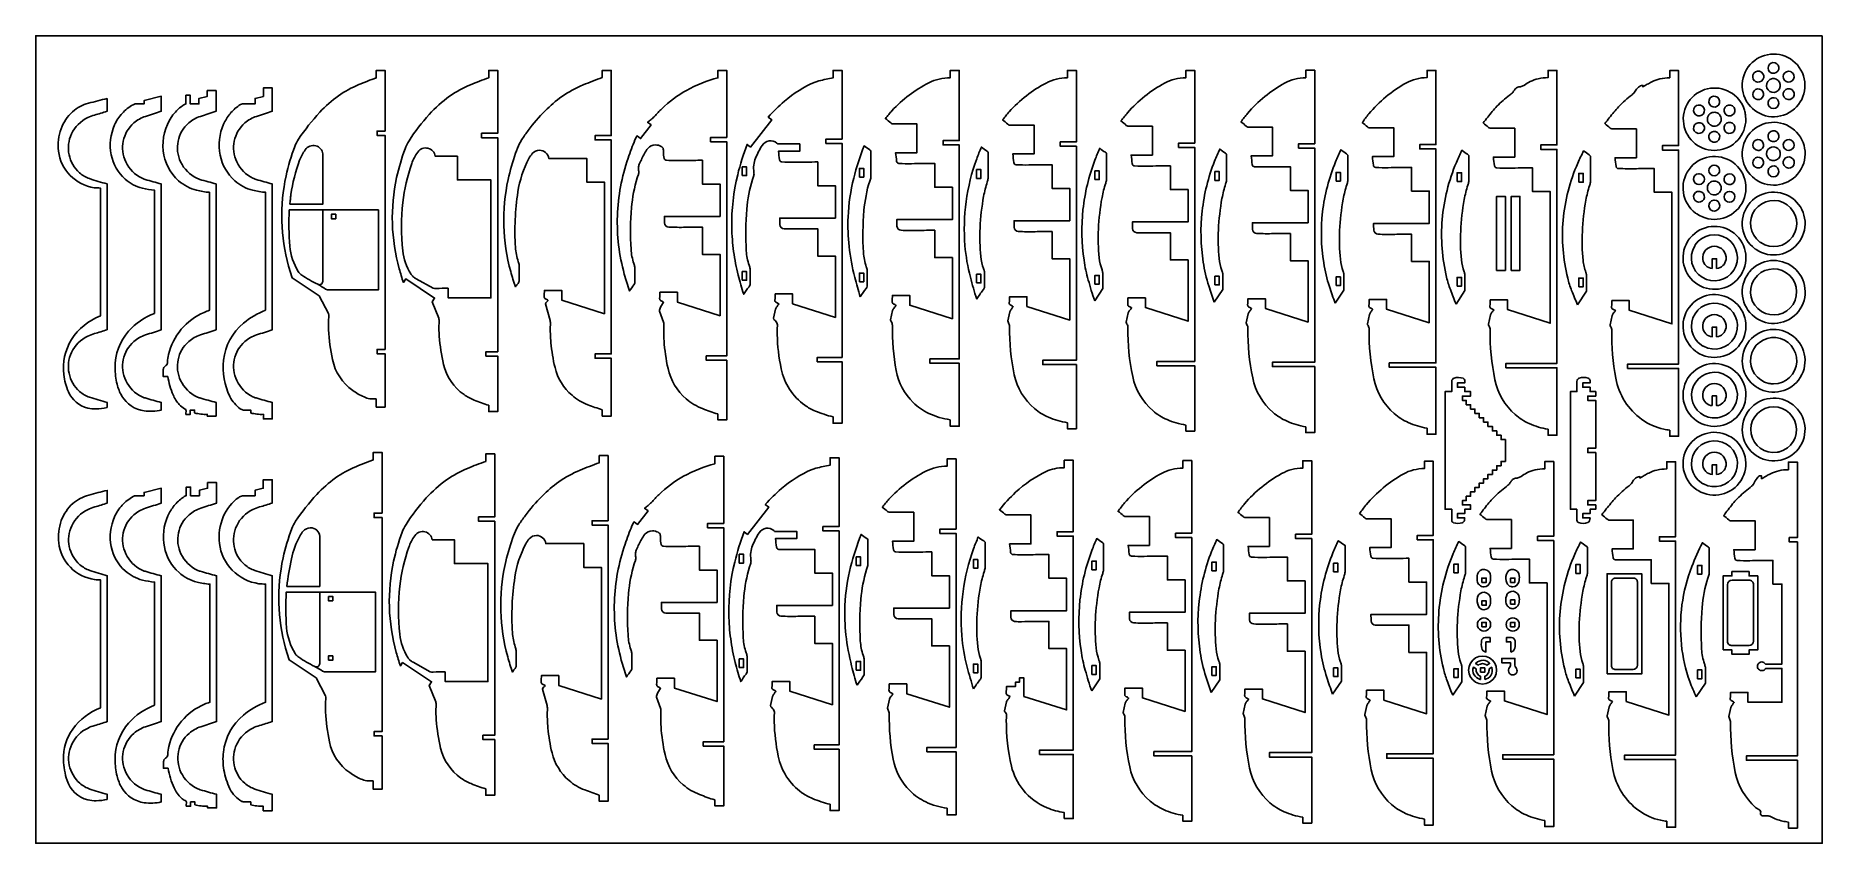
# Model space of a CAD drawing. Extents: x -6.6 to 44.7, y 7.3 to 30.5.
import ezdxf

# ---------------------------------------------------------------- set-up
doc = ezdxf.new("R2010")
doc.units = 0
doc.header["$MEASUREMENT"] = 0
doc.layers.get('0').update_dxf_attribs({"linetype": 'CONTINUOUS'})
doc.layers.add('ETCH', color=5, linetype='CONTINUOUS')
doc.layers.add('LAYER_1', color=18, linetype='CONTINUOUS')

msp = doc.modelspace()

# ---------------------------------------------------------------- linework, layer by layer
msp.add_lwpolyline([(44.655, 30.471), (44.655, 7.293), (-6.565, 7.293), (-6.565, 30.471)], close=True)
at = {"layer": 'ETCH'}
for points in [[(1.534, 23.328, -0.012843), (1.746, 23.201, 0.077208), (1.802, 23.177), (3.26, 23.177), (3.26, 25.469), (1.664, 25.469)], [(1.448, 12.362, -0.012843), (1.66, 12.235, 0.077208), (1.716, 12.211), (3.174, 12.211), (3.174, 14.503), (1.578, 14.503)]]:
    msp.add_lwpolyline(points, format="xyb", dxfattribs=at)
at = {"layer": 'LAYER_1'}
for points in [[(42.793, 29.812, 0.988009), (43.708, 28.264, 0.987952), (42.83, 29.834, 0.00606), (42.812, 29.823, 0.006032)], [(3.196, 20.053), (3.196, 19.812), (3.452, 19.812), (3.452, 21.342), (3.22, 21.342), (3.22, 21.467), (3.452, 21.467), (3.452, 27.609), (3.22, 27.609), (3.22, 27.734), (3.452, 27.734), (3.452, 29.476), (3.196, 29.476), (3.196, 29.26, 0.01158), (2.695, 29.066, 0.056715), (2.113, 28.744, 0.052187), (1.58, 28.274, 0.037532), (0.969, 27.5, 0.058109), (0.862, 27.292, 0.037025), (0.613, 26.45, 0.060336), (0.493, 25.151, 0.060322), (0.686, 23.86), (0.791, 23.52), (1.561, 23.006), (1.827, 22.496, -0.078028), (1.835, 22.403, 0.031), (1.832, 22.029, 0.037901), (1.943, 21.174, 0.189405), (2.523, 20.288, 0.049278), (2.847, 20.102, 0.066747), (3.012, 20.053, 0.057733), (3.104, 20.05, -0.019225)], [(6.423, 19.863), (6.423, 19.681), (6.679, 19.681), (6.679, 21.277), (6.342, 21.277), (6.342, 21.402), (6.679, 21.402), (6.679, 27.544), (6.217, 27.544), (6.217, 27.669), (6.679, 27.669), (6.679, 29.476), (6.423, 29.476), (6.423, 29.264, 0.011138), (5.901, 29.062, 0.057158), (5.302, 28.732, 0.053536), (4.718, 28.213, 0.043612), (4.137, 27.45, 0.051411), (4.026, 27.227, 0.036287), (3.783, 26.397, 0.060336), (3.661, 25.083, 0.060322), (3.856, 23.779, 0.011291), (3.914, 23.584, -0.003763), (3.976, 23.391), (4.042, 23.49), (4.868, 22.939), (4.799, 22.835), (4.992, 22.365, -0.057304), (4.999, 22.261, 0.029813), (5.004, 21.845, 0.040877), (5.129, 21.036, 0.181545), (5.714, 20.171, 0.05984), (6.003, 20.014, 0.017043)], [(9.677, 19.735), (9.677, 19.553), (9.933, 19.553), (9.933, 21.213), (9.47, 21.213), (9.47, 21.338), (9.933, 21.338), (9.933, 27.48), (9.47, 27.48), (9.47, 27.605), (9.933, 27.605), (9.933, 29.476), (9.677, 29.476), (9.677, 29.271, 0.009719), (9.126, 29.057, 0.05729), (8.519, 28.721, 0.042456), (8.039, 28.314, 0.035928), (7.555, 27.751, 0.013503), (7.373, 27.491, 0.032705), (7.308, 27.377, 0.029032), (7.191, 27.098, 0.031155), (6.979, 26.346, 0.060336), (6.855, 25.018, 0.060323), (7.053, 23.699, 0.011291), (7.118, 23.481, -0.003763), (7.187, 23.264, -0.036784), (7.247, 23.341, 0.110753), (7.296, 23.426), (7.296, 23.881, 0.034327), (7.269, 23.983, -0.065222), (7.188, 24.398, -0.053378), (7.258, 25.985, -0.084019), (7.575, 26.947, -0.054475), (7.671, 27.089, -0.22028), (7.875, 27.184, -0.181086), (8.052, 27.118, -0.177894), (8.145, 26.949), (9.235, 26.949), (9.235, 26.268), (9.741, 26.268), (9.741, 22.49), (8.517, 22.881), (8.517, 23.161), (8.018, 23.161, -0.024568), (8.009, 22.987, 0.148453), (8.018, 22.945, 0.167335), (8.05, 22.915, -0.043011), (8.122, 22.875, -0.053806), (8.082, 22.827, 0.162675), (8.053, 22.771), (8.184, 22.301, -0.03761), (8.19, 22.172, 0.029502), (8.205, 21.659, 0.037089), (8.323, 20.947, 0.157363), (8.811, 20.15, 0.085148), (9.262, 19.881, 0.015306)], [(12.991, 19.614), (12.991, 19.442), (13.247, 19.442), (13.247, 21.158), (12.66, 21.158), (12.66, 21.283), (13.247, 21.283), (13.247, 27.425), (12.785, 27.425), (12.785, 27.55), (13.247, 27.55), (13.247, 29.476), (12.991, 29.476), (12.991, 29.261, 0.061921), (12.091, 28.901, 0.067998), (11.383, 28.374, 0.021444), (11.278, 28.262, -0.02519), (11.173, 28.151, -0.020295), (11.077, 28.067, 0.006764), (10.979, 27.986), (11.078, 27.909), (10.775, 27.519), (10.676, 27.596, 0.056291), (10.616, 27.484, 0.012633), (10.417, 26.953, 0.075447), (10.111, 25.299, 0.075461), (10.31, 23.629, 0.011291), (10.383, 23.386, -0.003763), (10.459, 23.145, -0.014708), (10.585, 23.323, 0.088472), (10.61, 23.371), (10.61, 23.826, 0.040504), (10.584, 23.929, -0.066048), (10.502, 24.343, -0.037693), (10.516, 25.539, -0.052115), (10.681, 26.389, -0.029026), (10.702, 26.445, 0.063373), (10.719, 26.503, 0.083563), (10.718, 26.605, -0.089498), (10.719, 26.708, -0.058075), (10.748, 26.802, -0.017801), (10.887, 27.091, -0.055681), (10.987, 27.237, -0.219798), (11.2, 27.335, -0.117737), (11.367, 27.295, -0.172185), (11.419, 27.24, -0.124003), (11.437, 27.138, 0.08265), (11.454, 26.946, 0.164391), (11.478, 26.909, 0.161089), (11.521, 26.894, 0.009921), (12.035, 26.89, -0.003307), (12.549, 26.894), (12.549, 26.213), (13.055, 26.213), (13.055, 25.284), (11.459, 25.284, 0.009842), (11.463, 25.097, 0.393252), (11.584, 24.976, 0.012272), (12.067, 24.972, -0.004091), (12.549, 24.976), (12.549, 24.195), (13.055, 24.195), (13.055, 22.435), (11.831, 22.825), (11.831, 23.106), (11.332, 23.106, -0.024568), (11.323, 22.932, 0.148453), (11.332, 22.89, 0.167335), (11.364, 22.86, -0.043011), (11.436, 22.82, 0.035977), (11.325, 22.625, 0.130623), (11.314, 22.564), (11.435, 22.247, -0.05357), (11.442, 22.141, 0.029114), (11.448, 21.717, 0.035901), (11.563, 20.921, 0.163176), (12.085, 20.048, 0.085575), (12.554, 19.768, 0.014882)], [(16.296, 19.53), (16.296, 19.348), (16.552, 19.348), (16.552, 21.111), (15.839, 21.111), (15.839, 21.236), (16.552, 21.236), (16.552, 27.378), (16.089, 27.378), (16.089, 27.503), (16.552, 27.503), (16.552, 29.476), (16.296, 29.476), (16.296, 29.261, 0.012013), (15.89, 29.176, 0.043438), (15.781, 29.14, 0.077071), (14.899, 28.588, 0.031251), (14.437, 28.136), (14.536, 28.059), (13.927, 27.274), (13.828, 27.351, 0.028113), (13.56, 26.479, 0.065025), (13.391, 24.975, 0.028538), (13.444, 24.274, 0.029197), (13.574, 23.599, 0.011608), (13.651, 23.324, -0.003869), (13.732, 23.05, -0.014708), (13.885, 23.265, 0.088472), (13.915, 23.324), (13.915, 23.778, 0.040504), (13.889, 23.881, -0.066048), (13.807, 24.295, -0.037693), (13.821, 25.491, -0.052115), (13.986, 26.341, -0.028884), (14.007, 26.397, 0.062945), (14.024, 26.454, 0.076202), (14.024, 26.555, -0.133631), (14.073, 26.957, -0.043844), (14.261, 27.323, -0.460888), (14.685, 27.385, -0.102034), (14.694, 27.373, 0.177148), (14.704, 27.363), (15.34, 27.363), (15.34, 27.154), (14.729, 27.154, 0.002487), (14.758, 26.91, 0.360375), (14.826, 26.846, 0.020957), (15.186, 26.839, -0.005432), (15.854, 26.846), (15.854, 26.165), (16.36, 26.165), (16.36, 25.237), (14.764, 25.237, 0.008503), (14.768, 25.049, 0.393252), (14.889, 24.929, 0.012272), (15.371, 24.925, -0.004091), (15.854, 24.929), (15.854, 24.148), (16.36, 24.148), (16.36, 22.387), (15.136, 22.778), (15.136, 23.058), (14.637, 23.058, -0.024568), (14.628, 22.885, 0.148453), (14.637, 22.842, 0.167335), (14.669, 22.812, -0.043011), (14.741, 22.773, -0.023258), (14.688, 22.701, 0.069876), (14.643, 22.626), (14.585, 22.362, 0.187059), (14.621, 22.305, -0.16278), (14.692, 22.201, -0.090499), (14.698, 22.141, 0.028996), (14.692, 21.899, 0.041055), (14.806, 20.911, 0.191262), (15.486, 19.863, 0.0569), (15.787, 19.698, 0.036435)], [(19.654, 19.448), (19.654, 19.26), (19.91, 19.26), (19.91, 21.068), (19.073, 21.068), (19.073, 21.193), (19.91, 21.193), (19.91, 27.335), (19.448, 27.335), (19.448, 27.46), (19.91, 27.46), (19.91, 29.476), (19.654, 29.476), (19.654, 29.265, 0.117904), (19.04, 29.118, 0.090171), (17.984, 28.317, 0.014621), (17.889, 28.206, -0.004873), (17.795, 28.093, -0.016502), (17.948, 27.966, 0.09933), (17.991, 27.941), (18.698, 27.941), (18.698, 27.112), (18.087, 27.112, 0.001901), (18.117, 26.867, 0.360443), (18.184, 26.804, 0.020886), (18.544, 26.797, -0.005414), (19.212, 26.804), (19.212, 26.123), (19.718, 26.123), (19.718, 25.195), (18.122, 25.195, 0.008503), (18.127, 25.006, 0.393252), (18.247, 24.886, 0.012272), (18.73, 24.882, -0.004091), (19.212, 24.886), (19.212, 24.105), (19.718, 24.105), (19.718, 22.345), (18.494, 22.736), (18.494, 23.016), (17.995, 23.016, -0.024568), (17.987, 22.843, 0.148453), (17.995, 22.8, 0.167335), (18.027, 22.77, -0.043011), (18.099, 22.73, -0.023258), (18.047, 22.659, 0.069876), (18.001, 22.583), (17.943, 22.32, 0.112129), (17.964, 22.265, -0.149624), (17.995, 22.159, 0.049333), (18.105, 20.858, 0.153631), (18.591, 19.944, 0.08541), (19.041, 19.631, 0.072962)], [(23.014, 19.363), (23.014, 19.19), (23.27, 19.19), (23.27, 21.032), (22.307, 21.032), (22.307, 21.157), (23.27, 21.157), (23.27, 27.299), (22.807, 27.299), (22.807, 27.424), (23.27, 27.424), (23.27, 29.476), (23.014, 29.476), (23.014, 29.262, 0.120914), (22.402, 29.112, 0.090688), (21.344, 28.287, 0.01458), (21.248, 28.173, -0.00486), (21.155, 28.057, -0.016502), (21.307, 27.93, 0.09933), (21.35, 27.905), (22.058, 27.905), (22.058, 27.076), (21.446, 27.076, 0.001901), (21.476, 26.831, 0.360444), (21.544, 26.768, 0.020886), (21.903, 26.76, -0.005414), (22.572, 26.768), (22.572, 26.086), (23.078, 26.086), (23.078, 25.158), (21.482, 25.158, 0.008503), (21.486, 24.97, 0.393252), (21.607, 24.85, 0.012272), (22.089, 24.846, -0.004091), (22.572, 24.85), (22.572, 24.069), (23.078, 24.069), (23.078, 22.309), (21.854, 22.699), (21.854, 22.98), (21.355, 22.98, -0.024568), (21.346, 22.806, 0.148453), (21.355, 22.763, 0.167335), (21.387, 22.733, -0.043011), (21.459, 22.694, -0.023258), (21.406, 22.623, 0.069876), (21.361, 22.547), (21.303, 22.284, 0.112299), (21.324, 22.229, -0.149806), (21.354, 22.123, 0.056062), (21.491, 20.74, 0.166377), (22.073, 19.768, 0.07368), (22.474, 19.52, 0.061659)], [(26.409, 19.296), (26.409, 19.123), (26.664, 19.123), (26.664, 20.999), (25.577, 20.999), (25.577, 21.124), (26.664, 21.124), (26.664, 27.266), (26.202, 27.266), (26.202, 27.391), (26.664, 27.391), (26.664, 29.476), (26.409, 29.476), (26.409, 29.262, 0.123894), (25.8, 29.109, 0.091131), (24.739, 28.26, 0.014529), (24.643, 28.143, -0.004843), (24.549, 28.024, -0.016502), (24.702, 27.897, 0.09933), (24.745, 27.872), (25.452, 27.872), (25.452, 27.043), (24.841, 27.043, 0.001901), (24.871, 26.798, 0.360444), (24.938, 26.734, 0.020886), (25.298, 26.727, -0.005414), (25.966, 26.734), (25.966, 26.053), (26.473, 26.053), (26.473, 25.125), (24.877, 25.125, 0.008503), (24.881, 24.937, 0.393252), (25.002, 24.817, 0.012272), (25.484, 24.813, -0.004091), (25.966, 24.817), (25.966, 24.036), (26.473, 24.036), (26.473, 22.275), (25.249, 22.666), (25.249, 22.946), (24.75, 22.946, -0.024568), (24.741, 22.773, 0.148453), (24.75, 22.73, 0.167335), (24.782, 22.7, -0.043011), (24.854, 22.661, -0.023258), (24.801, 22.59, 0.069876), (24.755, 22.514), (24.698, 22.25, 0.111597), (24.718, 22.195, -0.149055), (24.749, 22.089, 0.055297), (24.885, 20.688, 0.165637), (25.468, 19.706, 0.074052), (25.87, 19.455, 0.062267)], [(29.848, 19.246), (29.848, 19.079), (30.104, 19.079), (30.104, 20.976), (28.892, 20.976), (28.892, 21.101), (30.104, 21.101), (30.104, 27.243), (29.642, 27.243), (29.642, 27.368), (30.104, 27.368), (30.104, 29.477), (29.848, 29.477), (29.848, 29.264, 0.126119), (29.241, 29.109, 0.091419), (28.178, 28.242, 0.014484), (28.082, 28.122, -0.004828), (27.989, 28, -0.016502), (28.142, 27.874, 0.09933), (28.185, 27.849), (28.892, 27.849), (28.892, 27.019), (28.281, 27.019, 0.001901), (28.311, 26.774, 0.360444), (28.378, 26.711, 0.020886), (28.738, 26.704, -0.005414), (29.406, 26.711), (29.406, 26.03), (29.912, 26.03), (29.912, 25.102), (28.316, 25.102, 0.008503), (28.321, 24.913, 0.393252), (28.441, 24.793, 0.012272), (28.924, 24.79, -0.004091), (29.406, 24.793), (29.406, 24.012), (29.912, 24.012), (29.912, 22.252), (28.688, 22.643), (28.688, 22.923), (28.189, 22.923, -0.024568), (28.181, 22.75, 0.148453), (28.189, 22.707, 0.167335), (28.221, 22.677, -0.043011), (28.293, 22.637, -0.023258), (28.241, 22.566, 0.069876), (28.195, 22.49), (28.137, 22.227, 0.111047), (28.158, 22.171, -0.148469), (28.189, 22.065, 0.054707), (28.325, 20.65, 0.165051), (28.908, 19.66, 0.074339), (29.31, 19.407, 0.062744)], [(33.324, 19.207), (33.324, 19.034), (33.579, 19.034), (33.579, 20.955), (32.242, 20.955), (32.242, 21.08), (33.579, 21.08), (33.579, 27.222), (33.117, 27.222), (33.117, 27.347), (33.579, 27.347), (33.579, 29.476), (33.324, 29.476), (33.324, 29.267, 0.128191), (32.719, 29.109, 0.091656), (31.654, 28.225, 0.014439), (31.558, 28.103, -0.004813), (31.464, 27.98, -0.016502), (31.617, 27.853, 0.09933), (31.66, 27.828), (32.367, 27.828), (32.367, 26.999), (31.756, 26.999, 0.001901), (31.786, 26.753, 0.360444), (31.853, 26.69, 0.020886), (32.213, 26.683, -0.005414), (32.881, 26.69), (32.881, 26.009), (33.388, 26.009), (33.388, 25.081), (31.792, 25.081, 0.008503), (31.796, 24.893, 0.393252), (31.917, 24.773, 0.012272), (32.399, 24.769, -0.004091), (32.881, 24.773), (32.881, 23.992), (33.388, 23.992), (33.388, 22.231), (32.164, 22.622), (32.164, 22.902), (31.665, 22.902, -0.024568), (31.656, 22.729, 0.148453), (31.665, 22.686, 0.167335), (31.697, 22.656, -0.043011), (31.769, 22.617, -0.023258), (31.716, 22.546, 0.069876), (31.67, 22.47), (31.613, 22.206, 0.110668), (31.633, 22.151, -0.148065), (31.664, 22.044, 0.054306), (31.8, 20.619, 0.164645), (32.383, 19.624, 0.074533), (32.785, 19.369, 0.063073)], [(36.793, 19.175), (36.793, 19.002), (37.049, 19.002), (37.049, 20.942), (35.586, 20.942), (35.586, 21.067), (37.049, 21.067), (37.049, 27.209), (36.586, 27.209), (36.586, 27.334), (37.049, 27.334), (37.049, 29.476), (36.793, 29.476), (36.793, 29.268, 0.055186), (36.513, 29.237, 0.062108), (36.277, 29.153, 0.040613), (36.116, 29.054, -0.093941), (36.023, 29.01, -0.04904), (35.974, 29.002, 0.136038), (35.887, 28.972, 0.102185), (35.829, 28.911, -0.031844), (35.78, 28.843, -0.063453), (35.692, 28.761, 0.043886), (35.328, 28.445, 0.019557), (35.193, 28.293, 0.009538), (34.934, 27.967, -0.016502), (35.086, 27.84, 0.09933), (35.129, 27.815), (35.837, 27.815), (35.837, 26.985), (35.225, 26.985, 0.001901), (35.255, 26.74, 0.360444), (35.323, 26.677, 0.020886), (35.682, 26.67, -0.005414), (36.351, 26.677), (36.351, 25.996), (36.857, 25.996), (36.857, 22.218), (35.633, 22.609), (35.633, 22.889), (35.134, 22.889, -0.024568), (35.125, 22.716, 0.148453), (35.134, 22.673, 0.167335), (35.166, 22.643, -0.043011), (35.238, 22.604, -0.023258), (35.185, 22.532, 0.069876), (35.14, 22.457), (35.082, 22.193, 0.110282), (35.103, 22.137, -0.147653), (35.133, 22.031, 0.053899), (35.269, 20.595, 0.164226), (35.852, 19.595, 0.07473), (36.255, 19.338, 0.063409)], [(40.281, 19.15), (40.281, 18.977), (40.537, 18.977), (40.537, 20.923), (39.074, 20.923), (39.074, 21.048), (40.537, 21.048), (40.537, 27.19), (40.074, 27.19), (40.074, 27.315), (40.537, 27.315), (40.537, 29.469), (40.281, 29.469), (40.281, 29.262, 0.055709), (40.001, 29.231, 0.062568), (39.766, 29.146, 0.016607), (39.638, 29.075, -0.005535), (39.512, 29.001), (39.512, 29.043, 0.187803), (39.383, 28.993, 0.077073), (39.289, 28.875, -0.099826), (39.203, 28.777, 0.038946), (38.816, 28.431, 0.019538), (38.681, 28.278, 0.009517), (38.422, 27.948, -0.016502), (38.575, 27.821, 0.09933), (38.618, 27.796), (39.325, 27.796), (39.325, 26.967), (38.713, 26.967, 0.001354), (38.743, 26.721, 0.370222), (38.811, 26.658, 0.011951), (39.325, 26.654, -0.003984), (39.839, 26.658), (39.839, 25.977), (40.345, 25.977), (40.345, 22.199), (39.121, 22.59), (39.121, 22.87), (38.622, 22.87, -0.024568), (38.613, 22.697, 0.148453), (38.622, 22.654, 0.167335), (38.654, 22.624, -0.043011), (38.726, 22.585, -0.023258), (38.673, 22.514, 0.069876), (38.628, 22.438), (38.57, 22.175, 0.110147), (38.591, 22.118, -0.14751), (38.621, 22.012, 0.048821), (38.737, 20.638, 0.095133), (38.996, 19.975, 0.097671), (39.483, 19.458, 0.101051), (40.111, 19.179, 0.019106), (40.196, 19.163, -0.006368)], [(42.74, 29.159, 0.950953), (42.912, 29.424, 0.951079), (42.715, 29.178, 0.025074), (42.727, 29.168, 0.02514)], [(43.091, 29.153, 0.770665), (43.335, 28.861, 0.751593), (43.275, 29.239, 0.141818), (43.176, 29.224, 0.129519)], [(43.224, 29.393, 0.951083), (43.301, 29.693, 0.952097), (43.194, 29.403, 0.024539), (43.209, 29.397, 0.025072)], [(43.746, 29.441, 0.95326), (43.623, 29.154, 0.952598), (43.773, 29.428, 0.024277), (43.76, 29.435, 0.023929)], [(-3.156, 22.502), (-3.156, 26.037, -0.045578), (-3.508, 26.093, -0.119082), (-4, 26.354, -0.164652), (-4.401, 27.055, -0.154282), (-4.304, 27.909, -0.080612), (-4.086, 28.242, -0.080612), (-3.774, 28.489, -0.124982), (-3.69, 28.513), (-3.457, 28.513), (-3.457, 28.61), (-2.965, 28.731), (-2.965, 28.302, -0.0023), (-3.415, 28.156, 0.102473), (-3.752, 27.966, 0.336459), (-3.983, 26.847, 0.170276), (-3.518, 26.38, 0.041463), (-3.429, 26.346, 0.008219), (-2.965, 26.218), (-2.965, 22.03, -0.0023), (-3.415, 21.884, 0.102473), (-3.752, 21.694, 0.336459), (-3.983, 20.574, 0.170276), (-3.518, 20.108, 0.041463), (-3.429, 20.073, 0.008219), (-2.965, 19.946), (-2.965, 19.726, -0.088823), (-3.457, 19.705, -0.230967), (-4.096, 20.13, -0.07343), (-4.232, 20.468, -0.05589), (-4.291, 20.942, -0.186646), (-3.902, 21.989, -0.121989)], [(-2.78, 20.692), (-2.914, 20.692, -0.012709), (-2.909, 20.887, -0.186771), (-2.873, 20.967, -0.031934), (-2.83, 21.005, 0.130659), (-2.795, 21.05, 0.101306), (-2.785, 21.103, -0.060865), (-2.76, 21.319, -0.116481), (-2.392, 22.045, -0.116481), (-1.738, 22.531, -0.017395), (-1.661, 22.561, 0.005798), (-1.584, 22.589), (-1.584, 25.976, -0.045607), (-1.952, 26.035, -0.119052), (-2.467, 26.309, -0.187593), (-2.908, 27.165, -0.176665), (-2.661, 28.154, -0.046818), (-2.525, 28.318, -0.04327), (-2.349, 28.467, -0.034612), (-2.283, 28.507, -0.119897), (-2.261, 28.513), (-2.261, 28.763), (-2.136, 28.763), (-2.136, 28.513), (-1.884, 28.513), (-1.884, 28.672), (-1.648, 28.73), (-1.648, 28.893), (-1.392, 28.893), (-1.392, 28.302, -0.0023), (-1.843, 28.156, 0.102473), (-2.179, 27.966, 0.336459), (-2.41, 26.847, 0.170276), (-1.946, 26.38, 0.041463), (-1.857, 26.346, 0.008219), (-1.392, 26.218), (-1.392, 22.03, -0.0023), (-1.843, 21.884, 0.102473), (-2.179, 21.694, 0.336459), (-2.41, 20.574, 0.170276), (-1.946, 20.108, 0.041463), (-1.857, 20.073, 0.008219), (-1.392, 19.946), (-1.392, 19.553), (-1.648, 19.553), (-1.648, 19.605, -0.040458), (-1.831, 19.61, -0.040959), (-2.009, 19.644), (-2.009, 19.728), (-2.136, 19.728), (-2.136, 19.603), (-2.261, 19.603, -0.042249), (-2.254, 19.685, 0.164319), (-2.261, 19.728, 0.142751), (-2.295, 19.764, -0.073336), (-2.448, 19.884, -0.092121), (-2.626, 20.159, -0.054046)], [(0.026, 22.589), (0.026, 25.976, -0.045607), (-0.342, 26.035, -0.119052), (-0.858, 26.309, -0.164437), (-1.278, 27.042, -0.154496), (-1.178, 27.933, -0.067132), (-0.995, 28.23, -0.067132), (-0.74, 28.467, -0.094604), (-0.64, 28.513), (-0.275, 28.513), (-0.275, 28.672), (-0.038, 28.73), (-0.038, 28.974), (0.217, 28.974), (0.217, 28.302, -0.0023), (-0.233, 28.156, 0.102473), (-0.57, 27.966, 0.336459), (-0.801, 26.847, 0.170276), (-0.336, 26.38, 0.041463), (-0.247, 26.346, 0.008219), (0.217, 26.218), (0.217, 22.03, -0.0023), (-0.233, 21.884, 0.102473), (-0.57, 21.694, 0.336459), (-0.801, 20.574, 0.170276), (-0.336, 20.108, 0.041463), (-0.247, 20.073, 0.008219), (0.217, 19.946), (0.217, 19.473), (-0.038, 19.473), (-0.038, 19.605, -0.040458), (-0.222, 19.61, -0.040959), (-0.4, 19.644), (-0.4, 19.728), (-0.611, 19.728, -0.150836), (-0.702, 19.763, -0.117974), (-0.997, 20.113, -0.146319), (-1.182, 21.157, -0.192468), (-0.606, 22.221, -0.083871)], [(42.392, 28.423, 0.927864), (40.699, 27.852, 0.927971), (42.458, 28.165, 0.03736), (42.434, 28.297, 0.037418)], [(41.471, 28.448, 0.976251), (41.652, 28.703, 0.976386), (41.459, 28.457, 0.011948), (41.465, 28.452, 0.012017)], [(42.737, 28.657, 0.952593), (42.911, 28.913, 0.95157), (42.713, 28.675, 0.024816), (42.724, 28.666, 0.024279)], [(43.194, 28.394, 0.952097), (43.329, 28.674, 0.952996), (43.168, 28.409, 0.024067), (43.181, 28.401, 0.024539)], [(43.614, 28.655, 0.975077), (43.779, 28.925, 0.97506), (43.6, 28.664, 0.012628), (43.607, 28.659, 0.012619)], [(-4.519, 19.799), (-4.519, 19.946, -0.019771), (-5.021, 20.096, -0.097096), (-5.306, 20.261, -0.336459), (-5.537, 21.381, -0.170276), (-5.073, 21.847, -0.044461), (-4.882, 21.92, 0.01152), (-4.519, 22.03), (-4.519, 26.218, -0.019771), (-5.021, 26.368, -0.097096), (-5.306, 26.534, -0.336459), (-5.537, 27.653, -0.170276), (-5.073, 28.12, -0.044461), (-4.882, 28.192, 0.01152), (-4.519, 28.302), (-4.519, 28.668, 0.004903), (-5.052, 28.532, 0.116274), (-5.506, 28.29, 0.126509), (-5.838, 27.8, 0.115888), (-5.911, 27.159, 0.165557), (-5.578, 26.46, 0.165558), (-4.886, 26.109, 0.027352), (-4.799, 26.102, -0.009115), (-4.711, 26.097), (-4.711, 22.427, 0.164612), (-5.538, 21.749, 0.171175), (-5.762, 20.744, 0.07237), (-5.629, 20.251, 0.234888), (-5.074, 19.784, 0.06659), (-4.84, 19.759, 0.048535)], [(41.03, 28.199, 0.975058), (41.219, 28.447, 0.975249), (41.018, 28.208, 0.012531), (41.024, 28.203, 0.012628)], [(41.447, 27.909, 0.976252), (41.678, 28.233, 0.976388), (41.432, 27.92, 0.011947), (41.44, 27.915, 0.012016)], [(41.913, 28.192, 0.976042), (42.082, 28.453, 0.975782), (41.9, 28.201, 0.012257), (41.907, 28.196, 0.012124)], [(41.04, 27.688, 0.976043), (41.209, 27.949, 0.975784), (41.027, 27.696, 0.012256), (41.033, 27.692, 0.012124)], [(41.471, 27.439, 0.976253), (41.652, 27.695, 0.976387), (41.459, 27.448, 0.011947), (41.465, 27.444, 0.012016)], [(41.917, 27.686, 0.975077), (42.082, 27.956, 0.97506), (41.903, 27.694, 0.012628), (41.91, 27.69, 0.012619)], [(42.756, 26.336, 0.988058), (43.784, 27.819, 0.988098), (42.721, 26.361, 0.005987), (42.738, 26.348, 0.006007)], [(43.168, 27.457, 0.976251), (43.349, 27.712, 0.976386), (43.156, 27.466, 0.011948), (43.162, 27.461, 0.012017)], [(0.719, 25.631), (1.664, 25.631), (1.664, 27.078, 0.327649), (1.464, 27.311, 0.30501), (1.16, 27.195, 0.064273), (1.002, 26.898, 0.055133), (0.752, 25.915, 0.007933), (0.735, 25.773, -0.002644)], [(5.263, 23.224), (5.263, 22.944), (6.487, 22.944), (6.487, 26.331), (5.524, 26.331), (5.524, 27.012), (4.891, 27.012, 0.307009), (4.68, 27.241, 0.30501), (4.387, 27.13, 0.068756), (4.216, 26.799, 0.057139), (3.958, 25.684, 0.056363), (3.957, 24.3, 0.112085), (4.189, 23.637, 0.06631), (4.251, 23.562, 0.057154), (4.342, 23.495), (4.827, 23.224, 0.076491), (4.914, 23.215, -0.012724)], [(17.07, 22.977, -0.014665), (17.24, 23.216, 0.088209), (17.273, 23.282), (17.273, 23.736, 0.040603), (17.247, 23.839, -0.066272), (17.165, 24.253, -0.037569), (17.18, 25.451, -0.052115), (17.344, 26.299, -0.028888), (17.365, 26.355, 0.062959), (17.382, 26.412), (17.382, 27.157, 0.137471), (17.348, 27.194, -0.022773), (17.186, 27.309, 0.030864), (16.888, 26.382, 0.052022), (16.725, 25.268, 0.037686), (16.754, 24.423, 0.035172), (16.916, 23.533, 0.007553), (16.992, 23.254, -0.002518)], [(20.412, 22.914, -0.013239), (20.231, 23.539, -0.043697), (20.076, 24.449, -0.053791), (20.11, 25.709, -0.053644), (20.412, 26.936, -0.011454), (20.477, 27.105, 0.003818), (20.546, 27.272, 0.022773), (20.708, 27.158, -0.137471), (20.741, 27.121), (20.741, 26.376, -0.040609), (20.716, 26.272, 0.035851), (20.611, 25.86, 0.033236), (20.509, 24.956, 0.03671), (20.531, 24.132, 0.061524), (20.61, 23.786, -0.045424), (20.632, 23.7), (20.632, 23.245, -0.088476), (20.596, 23.174, 0.014709)], [(23.795, 22.864, -0.013442), (23.611, 23.458, -0.031361), (23.49, 24.026, -0.063908), (23.46, 25.478, -0.063498), (23.8, 26.899, -0.011797), (23.869, 27.07, 0.003932), (23.94, 27.239, 0.022773), (24.103, 27.124, -0.137471), (24.136, 27.087), (24.136, 26.342, -0.040609), (24.111, 26.239, 0.035851), (24.005, 25.826, 0.033236), (23.903, 24.922, 0.03671), (23.926, 24.098, 0.061524), (24.005, 23.752, -0.045424), (24.027, 23.667), (24.027, 23.212)], [(27.223, 22.824, -0.011516), (27.066, 23.289, -0.0375), (26.907, 23.971, -0.06631), (26.877, 25.436, -0.065612), (27.232, 26.873, -0.012128), (27.305, 27.045, 0.004042), (27.38, 27.216, 0.022773), (27.542, 27.101, -0.137471), (27.576, 27.064), (27.576, 26.319, -0.040609), (27.55, 26.216, 0.035851), (27.445, 25.803, 0.033236), (27.343, 24.899, 0.03671), (27.366, 24.075, 0.061524), (27.444, 23.729, -0.045424), (27.467, 23.643), (27.467, 23.189)], [(30.692, 22.793, -0.010872), (30.525, 23.271, -0.038507), (30.361, 23.95, -0.069407), (30.329, 25.413, -0.068298), (30.701, 26.852, -0.012539), (30.777, 27.024, 0.004179), (30.855, 27.195, 0.022773), (31.018, 27.08, -0.137471), (31.051, 27.043), (31.051, 26.298, -0.040609), (31.026, 26.195, 0.035851), (30.92, 25.782, 0.033236), (30.818, 24.878, 0.03671), (30.841, 24.054, 0.061524), (30.92, 23.708, -0.045424), (30.942, 23.623), (30.942, 23.168)], [(34.154, 22.769, -0.010271), (33.992, 23.185, -0.02917), (33.884, 23.539, -0.080322), (33.759, 25.197, -0.079073), (34.164, 26.836, -0.01281), (34.243, 27.009, 0.00427), (34.325, 27.182, 0.022773), (34.487, 27.067, -0.137471), (34.52, 27.03), (34.52, 26.285, -0.040609), (34.495, 26.182, 0.035851), (34.39, 25.769, 0.033236), (34.288, 24.865, 0.03671), (34.31, 24.041, 0.061524), (34.389, 23.695, -0.045424), (34.411, 23.609), (34.411, 23.155)], [(37.639, 22.745, -0.011294), (37.469, 23.157, -0.031243), (37.356, 23.514, -0.083122), (37.226, 25.173, -0.081524), (37.646, 26.816, -0.013123), (37.728, 26.99, 0.004374), (37.813, 27.163, 0.022773), (37.975, 27.049, -0.137471), (38.009, 27.011), (38.009, 26.266, -0.040609), (37.983, 26.163, 0.035851), (37.878, 25.751, 0.033236), (37.776, 24.846, 0.03671), (37.798, 24.023, 0.061524), (37.877, 23.676, -0.045424), (37.9, 23.591), (37.9, 23.136)], [(42.844, 27.18, 0.953254), (42.808, 27.49, 0.952591), (42.814, 27.178, 0.02428), (42.829, 27.178, 0.023933)], [(43.161, 26.908, 0.76203), (43.425, 27.183, 0.762047), (43.057, 27.082, 0.135044), (43.085, 26.981, 0.135054)], [(43.637, 27.188, 0.953252), (43.76, 27.474, 0.952591), (43.61, 27.201, 0.02428), (43.623, 27.194, 0.023933)], [(41.059, 25.355, 0.988058), (42.087, 26.838, 0.988098), (41.024, 25.38, 0.005987), (41.041, 25.367, 0.006007)], [(41.512, 26.456, 0.975507), (41.611, 26.749, 0.975784), (41.497, 26.461, 0.012257), (41.504, 26.458, 0.012399)], [(42.737, 26.697, 0.952593), (42.911, 26.953, 0.95157), (42.713, 26.715, 0.024816), (42.724, 26.705, 0.024279)], [(43.194, 26.434, 0.952097), (43.329, 26.714, 0.952996), (43.168, 26.448, 0.024067), (43.181, 26.44, 0.024539)], [(43.628, 26.687, 0.950904), (43.773, 26.97, 0.950919), (43.6, 26.703, 0.025158), (43.614, 26.695, 0.025166)], [(41.111, 26.509, 0.976251), (41.125, 26.197, 0.976041), (41.126, 26.509, 0.012125), (41.118, 26.509, 0.012017)], [(41.405, 26.227, 0.976389), (41.706, 25.966, 0.976435), (41.418, 26.241, 0.011923), (41.412, 26.234, 0.011947)], [(42.063, 26.493, 0.976254), (41.92, 26.216, 0.976045), (42.076, 26.486, 0.012123), (42.07, 26.49, 0.012015)], [(41.072, 25.997, 0.975244), (41.163, 25.701, 0.975502), (41.087, 26.001, 0.012401), (41.08, 25.999, 0.012533)], [(41.542, 25.752, 0.975054), (41.566, 25.437, 0.975033), (41.558, 25.753, 0.012641), (41.55, 25.753, 0.012631)], [(42.111, 25.745, 0.975245), (41.885, 25.956, 0.975503), (42.101, 25.734, 0.0124), (42.106, 25.739, 0.012532)], [(42.756, 24.333, 0.988058), (43.784, 25.815, 0.988098), (42.721, 24.358, 0.005987), (42.739, 24.345, 0.006007)], [(42.89, 24.531, 0.988058), (43.645, 25.62, 0.988098), (42.864, 24.549, 0.005987), (42.877, 24.54, 0.006007)], [(1.664, 25.469), (0.705, 25.469, 0.033708), (0.72, 24.429, 0.119738), (0.962, 23.702, 0.10777), (1.063, 23.599, 0.029272), (1.519, 23.335, 0.544062), (1.664, 23.42)], [(40.842, 24.636, 0.988098), (42.275, 23.537, 0.988127), (40.868, 24.67, 0.005972), (40.855, 24.653, 0.005987)], [(40.998, 24.44, 0.988009), (42.119, 23.74, 0.988058), (41.015, 24.467, 0.006007), (41.006, 24.453, 0.006032)], [(41.5, 23.792, -0.359653), (41.229, 24.048, -0.450586), (41.562, 24.426, -0.450586), (41.896, 24.048, -0.359653), (41.625, 23.792), (41.625, 24.069), (41.5, 24.069)], [(42.539, 23.657, 0.988098), (43.972, 22.558, 0.988127), (42.565, 23.691, 0.005972), (42.552, 23.674, 0.005987)], [(42.695, 23.461, 0.988009), (43.816, 22.76, 0.988058), (42.712, 23.487, 0.006007), (42.703, 23.474, 0.006032)], [(41.059, 21.391, 0.988058), (42.087, 22.874, 0.988098), (41.024, 21.416, 0.005987), (41.042, 21.403, 0.006007)], [(41.248, 21.556, 0.976041), (41.906, 22.701, 0.97625), (41.193, 21.589, 0.012018), (41.22, 21.572, 0.012125)], [(41.625, 21.832), (41.625, 22.109), (41.5, 22.109), (41.5, 21.832, -0.359653), (41.229, 22.088, -0.450586), (41.562, 22.465, -0.450586), (41.896, 22.088, -0.359653)], [(42.793, 20.371, 0.988009), (43.747, 21.898, 0.988058), (42.756, 20.394, 0.006007), (42.775, 20.382, 0.006032)], [(43.26, 20.48, 0.951003), (43.326, 21.805, 0.950547), (43.126, 20.493, 0.025353), (43.192, 20.483, 0.025114)], [(40.667, 20.251, 0.987451), (42.456, 20.046, 0.987494), (40.673, 20.296, 0.006292), (40.67, 20.273, 0.006314)], [(34.03, 16.88), (33.842, 16.88), (33.842, 20.255), (34.03, 20.255), (34.03, 20.55, -0.318505), (34.098, 20.642, -0.166858), (34.358, 20.638, -0.271814), (34.403, 20.583, -0.055395), (34.405, 20.544, 0.018448), (34.405, 20.505), (34.196, 20.505), (34.196, 20.38), (34.405, 20.38), (34.405, 20.255), (34.571, 20.255), (34.571, 20.13), (34.34, 20.13), (34.34, 20.005), (34.446, 20.005), (34.446, 19.88), (34.571, 19.88), (34.571, 19.755), (34.696, 19.755), (34.696, 19.63), (34.821, 19.63), (34.821, 19.505), (34.946, 19.505), (34.946, 19.38), (35.071, 19.38), (35.071, 19.255), (35.196, 19.255), (35.196, 19.13), (35.321, 19.13), (35.321, 19.005), (35.446, 19.005), (35.446, 18.88), (35.571, 18.88), (35.571, 18.255), (35.446, 18.255), (35.446, 18.13), (35.321, 18.13), (35.321, 18.005), (35.196, 18.005), (35.196, 17.88), (35.071, 17.88), (35.071, 17.755), (34.946, 17.755), (34.946, 17.63), (34.821, 17.63), (34.821, 17.505), (34.696, 17.505), (34.696, 17.38), (34.571, 17.38), (34.571, 17.255), (34.446, 17.255), (34.446, 17.13), (34.34, 17.13), (34.34, 17.005), (34.571, 17.005), (34.571, 16.88), (34.405, 16.88), (34.405, 16.755), (34.196, 16.755), (34.196, 16.63), (34.405, 16.63, -0.058741), (34.395, 16.559, -0.262403), (34.332, 16.493, -0.151606), (34.083, 16.495, -0.313078), (34.03, 16.564)], [(37.621, 16.88), (37.433, 16.88), (37.433, 20.255), (37.621, 20.255), (37.621, 20.55, -0.315468), (37.689, 20.643, -0.159693), (37.941, 20.644, -0.311948), (37.996, 20.572, -0.019147), (37.996, 20.539, 0.006382), (37.996, 20.505), (37.787, 20.505), (37.787, 20.38), (37.996, 20.38), (37.996, 20.255), (38.162, 20.255), (38.162, 20.13), (37.931, 20.13), (37.931, 20.005), (38.162, 20.005), (38.162, 18.63), (37.931, 18.63), (37.931, 18.505), (38.162, 18.505), (38.162, 17.13), (37.931, 17.13), (37.931, 17.005), (38.162, 17.005), (38.162, 16.88), (37.996, 16.88), (37.996, 16.755), (37.787, 16.755), (37.787, 16.63), (37.996, 16.63, -0.076057), (37.983, 16.549, -0.22246), (37.937, 16.499, -0.195575), (37.668, 16.497, -0.292641), (37.621, 16.564)], [(41.759, 19.528, 0.951154), (41.433, 20.799, 0.951092), (41.63, 19.502, 0.025067), (41.695, 19.512, 0.025034)], [(41.5, 19.853), (41.5, 20.131), (41.625, 20.131), (41.625, 19.853, 0.358569), (41.896, 20.11, 0.450586), (41.562, 20.487, 0.450586), (41.229, 20.11, 0.359653)], [(42.793, 18.399, 0.988009), (43.747, 19.926, 0.988058), (42.756, 18.422, 0.006007), (42.775, 18.41, 0.006032)], [(43.425, 18.528, 0.975264), (43.13, 19.807, 0.975245), (43.36, 18.515, 0.012533), (43.393, 18.521, 0.012523)], [(41.096, 17.417, 0.988009), (42.05, 18.945, 0.988058), (41.059, 17.441, 0.006007), (41.078, 17.429, 0.006032)], [(3.11, 9.087), (3.11, 8.846), (3.365, 8.846), (3.365, 10.376), (3.134, 10.376), (3.134, 10.501), (3.365, 10.501), (3.365, 16.643), (3.134, 16.643), (3.134, 16.768), (3.365, 16.768), (3.365, 18.51), (3.11, 18.51), (3.11, 18.294, 0.01158), (2.608, 18.1, 0.056715), (2.027, 17.778, 0.052187), (1.494, 17.308, 0.037532), (0.883, 16.534, 0.058109), (0.776, 16.326, 0.037025), (0.527, 15.484, 0.060336), (0.407, 14.185, 0.060322), (0.6, 12.894), (0.705, 12.554), (1.475, 12.04), (1.741, 11.53, -0.078028), (1.749, 11.437, 0.031), (1.746, 11.063, 0.037901), (1.857, 10.208, 0.189405), (2.436, 9.322, 0.049278), (2.761, 9.136, 0.066747), (2.926, 9.087, 0.057733), (3.018, 9.084, -0.019225)], [(6.337, 8.854), (6.337, 8.672), (6.593, 8.672), (6.593, 10.268), (6.255, 10.268), (6.255, 10.393), (6.593, 10.393), (6.593, 16.535), (6.13, 16.535), (6.13, 16.66), (6.593, 16.66), (6.593, 18.467), (6.337, 18.467), (6.337, 18.255, 0.011138), (5.814, 18.054, 0.057158), (5.216, 17.723, 0.053536), (4.632, 17.204, 0.043612), (4.051, 16.441, 0.051411), (3.94, 16.218, 0.036287), (3.696, 15.388, 0.060336), (3.575, 14.075, 0.060322), (3.77, 12.77, 0.011291), (3.828, 12.576, -0.003763), (3.889, 12.382), (3.955, 12.481), (4.782, 11.93), (4.712, 11.826), (4.906, 11.356, -0.057304), (4.913, 11.252, 0.029813), (4.918, 10.836, 0.040877), (5.043, 10.027, 0.181545), (5.627, 9.163, 0.05984), (5.917, 9.005, 0.017043)], [(41.248, 17.606, 0.976041), (41.906, 18.75, 0.97625), (41.193, 17.639, 0.012018), (41.22, 17.622, 0.012125)], [(41.625, 17.881), (41.625, 18.158), (41.5, 18.158), (41.5, 17.881, -0.359653), (41.229, 18.138, -0.450586), (41.562, 18.515, -0.450586), (41.896, 18.138, -0.358569)], [(9.591, 8.679), (9.591, 8.498), (9.846, 8.498), (9.846, 10.158), (9.384, 10.158), (9.384, 10.283), (9.846, 10.283), (9.846, 16.425), (9.384, 16.425), (9.384, 16.55), (9.846, 16.55), (9.846, 18.42), (9.591, 18.42), (9.591, 18.215, 0.009719), (9.04, 18.001, 0.05729), (8.432, 17.665, 0.042456), (7.953, 17.259, 0.035928), (7.469, 16.696, 0.013503), (7.286, 16.435, 0.032705), (7.221, 16.321, 0.029032), (7.105, 16.042, 0.031155), (6.892, 15.29, 0.060336), (6.769, 13.963, 0.060323), (6.967, 12.644, 0.011291), (7.032, 12.425, -0.003763), (7.101, 12.208, -0.036784), (7.161, 12.286, 0.110753), (7.209, 12.371), (7.209, 12.825, 0.034327), (7.183, 12.928, -0.065222), (7.102, 13.342, -0.053378), (7.171, 14.929, -0.084019), (7.488, 15.892, -0.054475), (7.584, 16.034, -0.22028), (7.789, 16.128, -0.181086), (7.966, 16.062, -0.177894), (8.059, 15.893), (9.148, 15.893), (9.148, 15.212), (9.655, 15.212), (9.655, 11.434), (8.431, 11.825), (8.431, 12.105), (7.932, 12.105, -0.024568), (7.923, 11.932, 0.148453), (7.932, 11.889, 0.167335), (7.964, 11.859, -0.043011), (8.036, 11.82, -0.053806), (7.995, 11.771, 0.162675), (7.966, 11.716), (8.097, 11.245, -0.03761), (8.104, 11.116, 0.029502), (8.119, 10.603, 0.037089), (8.237, 9.891, 0.157363), (8.725, 9.095, 0.085148), (9.176, 8.825, 0.015306)], [(12.905, 8.538), (12.905, 8.365), (13.161, 8.365), (13.161, 10.082), (12.573, 10.082), (12.573, 10.207), (13.161, 10.207), (13.161, 16.349), (12.698, 16.349), (12.698, 16.474), (13.161, 16.474), (13.161, 18.4), (12.905, 18.4), (12.905, 18.184, 0.061921), (12.005, 17.825, 0.067998), (11.297, 17.298, 0.021444), (11.192, 17.186, -0.02519), (11.087, 17.075, -0.020295), (10.991, 16.991, 0.006764), (10.893, 16.91), (10.991, 16.833), (10.689, 16.443), (10.59, 16.519, 0.056291), (10.529, 16.407, 0.012633), (10.331, 15.877, 0.075447), (10.025, 14.223, 0.075461), (10.224, 12.552, 0.011291), (10.296, 12.31, -0.003763), (10.373, 12.069, -0.014708), (10.499, 12.247, 0.088472), (10.523, 12.295), (10.523, 12.75, 0.040504), (10.498, 12.852, -0.066048), (10.416, 13.267, -0.037693), (10.43, 14.463, -0.052115), (10.595, 15.313, -0.029026), (10.616, 15.369, 0.063373), (10.633, 15.427, 0.083563), (10.632, 15.529, -0.089498), (10.632, 15.631, -0.058075), (10.661, 15.726, -0.017801), (10.801, 16.014, -0.055681), (10.9, 16.161, -0.219798), (11.114, 16.259, -0.117737), (11.281, 16.218, -0.172185), (11.333, 16.163, -0.124003), (11.351, 16.061, 0.08265), (11.368, 15.87, 0.164391), (11.392, 15.833, 0.161089), (11.435, 15.817, 0.009921), (11.949, 15.814, -0.003307), (12.463, 15.817), (12.463, 15.136), (12.969, 15.136), (12.969, 14.208), (11.373, 14.208, 0.009842), (11.377, 14.02, 0.393252), (11.498, 13.9, 0.012272), (11.98, 13.896, -0.004091), (12.463, 13.9), (12.463, 13.119), (12.969, 13.119), (12.969, 11.359), (11.745, 11.749), (11.745, 12.03), (11.246, 12.03, -0.024568), (11.237, 11.856, 0.148453), (11.246, 11.813, 0.167335), (11.278, 11.783, -0.043011), (11.35, 11.744, 0.035977), (11.239, 11.549, 0.130623), (11.228, 11.488), (11.349, 11.171, -0.05357), (11.356, 11.065, 0.029114), (11.362, 10.641, 0.035901), (11.477, 9.845, 0.163176), (11.999, 8.972, 0.085575), (12.468, 8.692, 0.014882)], [(16.211, 8.413), (16.211, 8.23), (16.466, 8.23), (16.466, 9.993), (15.754, 9.993), (15.754, 10.118), (16.466, 10.118), (16.466, 16.26), (16.004, 16.26), (16.004, 16.385), (16.466, 16.385), (16.466, 18.359), (16.211, 18.359), (16.211, 18.144, 0.012013), (15.804, 18.059, 0.043438), (15.695, 18.023, 0.077071), (14.813, 17.471, 0.031251), (14.351, 17.018), (14.45, 16.942), (13.841, 16.157), (13.742, 16.234, 0.028113), (13.475, 15.362, 0.065025), (13.306, 13.858, 0.028538), (13.359, 13.157, 0.029197), (13.489, 12.482, 0.011608), (13.566, 12.207, -0.003869), (13.647, 11.933, -0.014708), (13.799, 12.148, 0.088472), (13.829, 12.207), (13.829, 12.661, 0.040504), (13.803, 12.764, -0.066048), (13.721, 13.178, -0.037693), (13.736, 14.374, -0.052115), (13.901, 15.224, -0.028884), (13.921, 15.28, 0.062945), (13.938, 15.337, 0.076202), (13.939, 15.438, -0.133631), (13.988, 15.84, -0.043844), (14.176, 16.206, -0.460888), (14.6, 16.268, -0.102034), (14.608, 16.256, 0.177148), (14.619, 16.246), (15.254, 16.246), (15.254, 16.037), (14.643, 16.037, 0.003615), (14.673, 15.794, 0.350637), (14.74, 15.729, 0.027654), (14.946, 15.721, -0.004608), (15.768, 15.729), (15.768, 15.048), (16.275, 15.048), (16.275, 14.12), (14.679, 14.12, 0.008503), (14.683, 13.931, 0.393252), (14.804, 13.811, 0.012272), (15.286, 13.807, -0.004091), (15.768, 13.811), (15.768, 13.03), (16.275, 13.03), (16.275, 11.27), (15.051, 11.661), (15.051, 11.941), (14.551, 11.941, -0.024568), (14.543, 11.768, 0.148453), (14.551, 11.725, 0.167335), (14.584, 11.695, -0.043011), (14.655, 11.655, -0.023258), (14.603, 11.584, 0.069876), (14.557, 11.508), (14.5, 11.245, 0.187059), (14.535, 11.187, -0.16278), (14.606, 11.084, -0.090499), (14.612, 11.024, 0.028996), (14.606, 10.782, 0.041055), (14.721, 9.794, 0.191262), (15.401, 8.746, 0.0569), (15.702, 8.58, 0.036435)], [(19.565, 8.298), (19.565, 8.11), (19.82, 8.11), (19.82, 9.919), (18.983, 9.919), (18.983, 10.044), (19.82, 10.044), (19.82, 16.186), (19.358, 16.186), (19.358, 16.311), (19.82, 16.311), (19.82, 18.326), (19.565, 18.326), (19.565, 18.116, 0.117904), (18.95, 17.969, 0.090171), (17.895, 17.167, 0.014621), (17.799, 17.057, -0.004873), (17.706, 16.944, -0.016502), (17.858, 16.817, 0.09933), (17.901, 16.792), (18.609, 16.792), (18.609, 15.963), (17.997, 15.963, 0.001901), (18.027, 15.718, 0.360443), (18.095, 15.654, 0.020886), (18.454, 15.647, -0.005414), (19.122, 15.654), (19.122, 14.973), (19.629, 14.973), (19.629, 14.045), (18.033, 14.045, 0.008503), (18.037, 13.857, 0.393252), (18.158, 13.737, 0.012272), (18.64, 13.733, -0.004091), (19.122, 13.737), (19.122, 12.956), (19.629, 12.956), (19.629, 11.196), (18.405, 11.586), (18.405, 11.867), (17.906, 11.867, -0.024568), (17.897, 11.693, 0.148453), (17.906, 11.65, 0.167335), (17.938, 11.62, -0.043011), (18.01, 11.581, -0.023258), (17.957, 11.51, 0.069876), (17.912, 11.434), (17.854, 11.171, 0.112129), (17.874, 11.115, -0.149624), (17.905, 11.01, 0.049333), (18.016, 9.709, 0.153631), (18.502, 8.795, 0.08541), (18.952, 8.482, 0.072962)], [(22.924, 8.001), (22.924, 8.174, -0.056886), (22.43, 8.313, -0.127756), (21.741, 8.828, -0.110695), (21.409, 9.508, -0.061941), (21.262, 10.841, -0.033287), (21.268, 10.919, 0.097482), (21.264, 10.997, 0.135264), (21.237, 11.045, -0.162894), (21.213, 11.095), (21.271, 11.358, -0.069876), (21.316, 11.434, 0.023258), (21.369, 11.505, 0.043011), (21.297, 11.545, -0.167335), (21.265, 11.575, -0.148453), (21.256, 11.617, 0.024568), (21.265, 11.791), (21.524, 11.791), (21.524, 11.916), (21.639, 11.916), (21.639, 12.041), (21.764, 12.041), (21.764, 11.51), (22.988, 11.12), (22.988, 12.88), (22.481, 12.88), (22.481, 13.661, 0.006), (21.697, 13.652, -0.038744), (21.501, 13.662, -0.373498), (21.393, 13.784, -0.002521), (21.392, 13.969), (22.988, 13.969), (22.988, 14.898), (22.481, 14.898), (22.481, 15.579, 0.003984), (21.967, 15.575, -0.011951), (21.454, 15.579, -0.370222), (21.385, 15.641, -0.001354), (21.356, 15.887), (21.967, 15.887), (21.967, 16.716), (21.26, 16.716, -0.09933), (21.217, 16.741, 0.016502), (21.065, 16.868, -0.0307), (21.529, 17.366, -0.080375), (22.408, 17.966, -0.058507), (22.643, 18.044, -0.051201), (22.924, 18.073), (22.924, 18.287), (23.179, 18.287), (23.179, 16.235), (22.717, 16.235), (22.717, 16.11), (23.179, 16.11), (23.179, 9.968), (22.217, 9.968), (22.217, 9.843), (23.179, 9.843), (23.179, 8.001)], [(26.323, 8.097), (26.323, 7.924), (26.578, 7.924), (26.578, 9.8), (25.491, 9.8), (25.491, 9.925), (26.578, 9.925), (26.578, 16.067), (26.116, 16.067), (26.116, 16.192), (26.578, 16.192), (26.578, 18.277), (26.323, 18.277), (26.323, 18.063, 0.123894), (25.714, 17.91, 0.091131), (24.652, 17.061, 0.014529), (24.557, 16.944, -0.004843), (24.463, 16.825, -0.016502), (24.616, 16.698, 0.09933), (24.659, 16.673), (25.366, 16.673), (25.366, 15.843), (24.755, 15.843, 0.001901), (24.785, 15.598, 0.360444), (24.852, 15.535, 0.020886), (25.212, 15.528, -0.005414), (25.88, 15.535), (25.88, 14.854), (26.387, 14.854), (26.387, 13.926), (24.791, 13.926, 0.008503), (24.795, 13.738, 0.393252), (24.916, 13.618, 0.012272), (25.398, 13.614, -0.004091), (25.88, 13.618), (25.88, 12.836), (26.387, 12.836), (26.387, 11.076), (25.162, 11.467), (25.162, 11.747), (24.663, 11.747, -0.024568), (24.655, 11.574, 0.148453), (24.663, 11.531, 0.167335), (24.696, 11.501, -0.043011), (24.767, 11.462, -0.023258), (24.715, 11.39, 0.069876), (24.669, 11.315), (24.611, 11.051, 0.111597), (24.632, 10.996, -0.149055), (24.663, 10.89, 0.055297), (24.799, 9.489, 0.165637), (25.382, 8.507, 0.074052), (25.783, 8.256, 0.062267)], [(29.762, 8.041), (29.762, 7.874), (30.018, 7.874), (30.018, 9.77), (28.805, 9.77), (28.805, 9.895), (30.018, 9.895), (30.018, 16.037), (29.555, 16.037), (29.555, 16.162), (30.018, 16.162), (30.018, 18.272), (29.762, 18.272), (29.762, 18.059, 0.126119), (29.155, 17.903, 0.091419), (28.092, 17.036, 0.014484), (27.996, 16.917, -0.004828), (27.903, 16.795, -0.016502), (28.055, 16.668, 0.09933), (28.098, 16.643), (28.806, 16.643), (28.806, 15.814), (28.194, 15.814, 0.001901), (28.224, 15.569, 0.360444), (28.292, 15.506, 0.020886), (28.651, 15.498, -0.005414), (29.32, 15.506), (29.32, 14.825), (29.826, 14.825), (29.826, 13.896), (28.23, 13.896, 0.008503), (28.234, 13.708, 0.393252), (28.355, 13.588, 0.012272), (28.837, 13.584, -0.004091), (29.32, 13.588), (29.32, 12.807), (29.826, 12.807), (29.826, 11.047), (28.602, 11.437), (28.602, 11.718), (28.103, 11.718, -0.024568), (28.094, 11.544, 0.148453), (28.103, 11.502, 0.167335), (28.135, 11.472, -0.043011), (28.207, 11.432, -0.023258), (28.154, 11.361, 0.069876), (28.109, 11.285), (28.051, 11.022, 0.111047), (28.072, 10.966, -0.148469), (28.102, 10.86, 0.054707), (28.238, 9.445, 0.165051), (28.821, 8.455, 0.074339), (29.223, 8.201, 0.062744)], [(33.249, 7.989), (33.249, 7.816), (33.504, 7.816), (33.504, 9.736), (32.167, 9.736), (32.167, 9.861), (33.504, 9.861), (33.504, 16.003), (33.042, 16.003), (33.042, 16.128), (33.504, 16.128), (33.504, 18.257), (33.249, 18.257), (33.249, 18.048, 0.128191), (32.643, 17.891, 0.091656), (31.578, 17.007, 0.014439), (31.483, 16.885, -0.004813), (31.389, 16.761, -0.016502), (31.542, 16.634, 0.09933), (31.585, 16.609), (32.292, 16.609), (32.292, 15.78), (31.681, 15.78, 0.001901), (31.711, 15.535, 0.360444), (31.778, 15.472, 0.020886), (32.138, 15.464, -0.005414), (32.806, 15.472), (32.806, 14.79), (33.312, 14.79), (33.312, 13.862), (31.716, 13.862, 0.008503), (31.721, 13.674, 0.393252), (31.841, 13.554, 0.012272), (32.324, 13.55, -0.004091), (32.806, 13.554), (32.806, 12.773), (33.312, 12.773), (33.312, 11.013), (32.088, 11.403), (32.088, 11.684), (31.589, 11.684, -0.024568), (31.581, 11.51, 0.148453), (31.589, 11.467, 0.167335), (31.622, 11.437, -0.043011), (31.693, 11.398, -0.023258), (31.641, 11.327, 0.069876), (31.595, 11.251), (31.537, 10.988, 0.110668), (31.558, 10.932, -0.148065), (31.589, 10.826, 0.054306), (31.725, 9.4, 0.164645), (32.308, 8.405, 0.074533), (32.71, 8.15, 0.063073)], [(36.7, 7.946), (36.7, 7.773), (36.955, 7.773), (36.955, 9.712), (35.493, 9.712), (35.493, 9.837), (36.955, 9.837), (36.955, 15.979), (36.493, 15.979), (36.493, 16.104), (36.955, 16.104), (36.955, 18.246), (36.7, 18.246), (36.7, 18.039, 0.055186), (36.42, 18.008, 0.062108), (36.184, 17.923, 0.040613), (36.022, 17.824, -0.093941), (35.93, 17.78, -0.04904), (35.881, 17.773, 0.136038), (35.794, 17.743, 0.102185), (35.735, 17.682, -0.031844), (35.686, 17.614, -0.063453), (35.598, 17.531, 0.043886), (35.235, 17.215, 0.019557), (35.099, 17.064, 0.009538), (34.84, 16.737, -0.016502), (34.993, 16.61, 0.09933), (35.036, 16.585), (35.743, 16.585), (35.743, 15.756), (35.132, 15.756, 0.001901), (35.162, 15.511, 0.360444), (35.229, 15.448, 0.020886), (35.589, 15.44, -0.005414), (36.257, 15.448), (36.257, 14.767), (36.764, 14.767), (36.764, 10.989), (35.54, 11.379), (35.54, 11.66), (35.04, 11.66, -0.024568), (35.032, 11.486, 0.148453), (35.04, 11.443, 0.167335), (35.073, 11.413, -0.043011), (35.144, 11.374, -0.023258), (35.092, 11.303, 0.069876), (35.046, 11.227), (34.989, 10.964, 0.110282), (35.009, 10.908, -0.147653), (35.04, 10.801, 0.053899), (35.176, 9.366, 0.164226), (35.759, 8.365, 0.07473), (36.162, 8.108, 0.063409)], [(40.195, 7.925), (40.195, 7.752), (40.45, 7.752), (40.45, 9.698), (38.988, 9.698), (38.988, 9.823), (40.45, 9.823), (40.45, 15.965), (39.988, 15.965), (39.988, 16.09), (40.45, 16.09), (40.45, 18.244), (40.195, 18.244), (40.195, 18.037, 0.055709), (39.915, 18.006, 0.062568), (39.679, 17.92, 0.016607), (39.552, 17.85, -0.005535), (39.425, 17.776), (39.425, 17.818, 0.187803), (39.297, 17.768, 0.077073), (39.203, 17.65, -0.099826), (39.117, 17.552, 0.038946), (38.73, 17.206, 0.019538), (38.595, 17.052, 0.009517), (38.336, 16.723, -0.016502), (38.488, 16.596, 0.09933), (38.531, 16.571), (39.238, 16.571), (39.238, 15.741), (38.627, 15.741, 0.001354), (38.656, 15.496, 0.370222), (38.725, 15.433, 0.011951), (39.238, 15.429, -0.003984), (39.752, 15.433), (39.752, 14.752), (40.259, 14.752), (40.259, 10.974), (39.035, 11.365), (39.035, 11.645), (38.536, 11.645, -0.024568), (38.527, 11.472, 0.148453), (38.536, 11.429, 0.167335), (38.568, 11.399, -0.043011), (38.64, 11.36, -0.023258), (38.587, 11.288, 0.069876), (38.542, 11.213), (38.484, 10.949, 0.110147), (38.504, 10.893, -0.14751), (38.535, 10.786, 0.048821), (38.651, 9.413, 0.095133), (38.91, 8.75, 0.097671), (39.397, 8.233, 0.101051), (40.024, 7.954, 0.019106), (40.11, 7.938, -0.006368)], [(43.685, 7.904), (43.685, 7.73), (43.94, 7.73), (43.94, 9.676), (42.478, 9.676), (42.478, 9.801), (43.94, 9.801), (43.94, 15.943), (43.709, 15.943), (43.709, 16.068), (43.94, 16.068), (43.94, 18.234), (43.685, 18.234), (43.685, 18.016, 0.055709), (43.405, 17.984, 0.062568), (43.169, 17.899, 0.016607), (43.042, 17.828, -0.005535), (42.915, 17.755), (42.915, 17.838, -0.049838), (42.885, 17.841, 0.150512), (42.854, 17.838, 0.124327), (42.812, 17.805, 0.036164), (42.708, 17.656, 0.043033), (42.691, 17.621, -0.081), (42.671, 17.587, -0.063602), (42.584, 17.503, 0.043917), (42.22, 17.184, 0.019538), (42.085, 17.031, 0.009517), (41.826, 16.701, -0.016502), (41.978, 16.574, 0.09933), (42.021, 16.549), (42.729, 16.549), (42.729, 15.72), (42.117, 15.72, 0.001901), (42.147, 15.475, 0.360444), (42.215, 15.412, 0.020886), (42.574, 15.404, -0.005414), (43.242, 15.412), (43.242, 14.731), (43.496, 14.731), (43.496, 12.435), (43.028, 12.435, -0.111646), (43.004, 12.455, 0.299689), (42.888, 12.494, 0.493145), (42.812, 12.31, 0.493146), (43.008, 12.284, 0.106759), (43.017, 12.298, -0.190421), (43.028, 12.31), (43.496, 12.31), (43.496, 11.343), (42.525, 11.343), (42.525, 11.624), (42.026, 11.624, -0.024568), (42.017, 11.45, 0.148453), (42.026, 11.408, 0.167335), (42.058, 11.378, -0.043011), (42.13, 11.338, -0.023258), (42.077, 11.267, 0.069876), (42.032, 11.191), (41.974, 10.928, 0.110147), (41.994, 10.872, -0.14751), (42.025, 10.765, 0.053758), (42.161, 9.326, 0.16408), (42.744, 8.324, 0.05944), (42.839, 8.259, -0.160144), (42.882, 8.215, -0.183247), (42.887, 8.162, 0.455203), (42.94, 8.081, 0.077788), (43.024, 8.083, -0.104068), (43.107, 8.08, -0.060217), (43.189, 8.05, 0.065154), (43.514, 7.932, 0.019106), (43.6, 7.917, -0.006368)], [(-4.513, 8.553), (-4.513, 8.7, -0.019771), (-5.014, 8.85, -0.097096), (-5.299, 9.016, -0.336459), (-5.531, 10.135, -0.170276), (-5.066, 10.602, -0.044461), (-4.875, 10.674, 0.01152), (-4.513, 10.785), (-4.513, 14.972, -0.019771), (-5.014, 15.123, -0.097096), (-5.299, 15.288, -0.336459), (-5.531, 16.408, -0.170276), (-5.066, 16.874, -0.044461), (-4.875, 16.946, 0.01152), (-4.513, 17.057), (-4.513, 17.423, 0.004903), (-5.045, 17.287, 0.116274), (-5.499, 17.044, 0.126509), (-5.831, 16.554, 0.115888), (-5.905, 15.914, 0.165557), (-5.571, 15.214, 0.165558), (-4.88, 14.864, 0.027352), (-4.792, 14.856, -0.009115), (-4.704, 14.852), (-4.704, 11.182, 0.148785), (-5.501, 10.569, 0.163556), (-5.769, 9.69, 0.070492), (-5.667, 9.096, 0.260736), (-5.07, 8.539, 0.066665), (-4.834, 8.513, 0.048834)], [(-3.156, 11.257), (-3.156, 14.791, -0.045578), (-3.508, 14.848, -0.119082), (-4, 15.109, -0.164652), (-4.401, 15.809, -0.154282), (-4.304, 16.663, -0.080612), (-4.086, 16.996, -0.080612), (-3.774, 17.243, -0.124982), (-3.687, 17.267), (-3.457, 17.267), (-3.457, 17.365), (-2.965, 17.485), (-2.965, 17.057, -0.0023), (-3.415, 16.911, 0.102473), (-3.752, 16.721, 0.336459), (-3.983, 15.601, 0.170276), (-3.518, 15.134, 0.041463), (-3.429, 15.1, 0.008219), (-2.965, 14.972), (-2.965, 10.785, -0.0023), (-3.415, 10.638, 0.102473), (-3.752, 10.448, 0.336459), (-3.983, 9.329, 0.170276), (-3.518, 8.862, 0.041463), (-3.429, 8.828, 0.008219), (-2.965, 8.7), (-2.965, 8.481, -0.088823), (-3.457, 8.459, -0.230967), (-4.096, 8.885, -0.073429), (-4.232, 9.223, -0.05589), (-4.291, 9.697, -0.186646), (-3.902, 10.744, -0.121989)], [(-2.251, 8.358, -0.045369), (-2.242, 8.449, 0.176681), (-2.251, 8.497, 0.167935), (-2.277, 8.52, -0.09214), (-2.395, 8.596, -0.100655), (-2.599, 8.885, -0.060423), (-2.769, 9.446), (-2.903, 9.446, -0.012709), (-2.898, 9.642, -0.186771), (-2.863, 9.722, -0.031934), (-2.82, 9.759, 0.130659), (-2.785, 9.804, 0.101306), (-2.774, 9.858, -0.060865), (-2.75, 10.073, -0.116481), (-2.382, 10.8, -0.116481), (-1.727, 11.285, -0.017395), (-1.651, 11.315, 0.005798), (-1.573, 11.343), (-1.573, 14.731, -0.045607), (-1.941, 14.79, -0.119052), (-2.457, 15.063, -0.164437), (-2.877, 15.797, -0.154496), (-2.777, 16.688, -0.067132), (-2.594, 16.984, -0.067132), (-2.339, 17.222, -0.034612), (-2.273, 17.262, -0.119897), (-2.251, 17.267), (-2.251, 17.517), (-2.126, 17.517), (-2.126, 17.267), (-1.874, 17.267), (-1.874, 17.427), (-1.637, 17.485), (-1.637, 17.647), (-1.382, 17.647), (-1.382, 17.057, -0.0023), (-1.832, 16.911, 0.102473), (-2.169, 16.721, 0.336459), (-2.4, 15.601, 0.170276), (-1.935, 15.134, 0.041463), (-1.846, 15.1, 0.008219), (-1.382, 14.972), (-1.382, 10.785, -0.0023), (-1.832, 10.638, 0.102473), (-2.169, 10.448, 0.336459), (-2.4, 9.329, 0.170276), (-1.935, 8.862, 0.041463), (-1.846, 8.828, 0.008219), (-1.382, 8.7), (-1.382, 8.308), (-1.637, 8.308), (-1.637, 8.359, -0.040458), (-1.826, 8.365, -0.043218), (-1.999, 8.399), (-1.999, 8.483), (-2.126, 8.483), (-2.126, 8.358)], [(-0.402, 8.483), (-0.402, 8.399, 0.043218), (-0.229, 8.365, 0.040458), (-0.04, 8.359), (-0.04, 8.228), (0.215, 8.228), (0.215, 8.7, -0.019771), (-0.286, 8.85, -0.097096), (-0.572, 9.016, -0.336459), (-0.803, 10.135, -0.170276), (-0.339, 10.602, -0.044461), (-0.148, 10.674, 0.01152), (0.215, 10.785), (0.215, 14.972, -0.019771), (-0.286, 15.123, -0.097096), (-0.572, 15.288, -0.336459), (-0.803, 16.408, -0.170276), (-0.339, 16.874, -0.044461), (-0.148, 16.946, 0.01152), (0.215, 17.057), (0.215, 17.728), (-0.04, 17.728), (-0.04, 17.485), (-0.277, 17.427), (-0.277, 17.267), (-0.641, 17.267, 0.094545), (-0.742, 17.222, 0.140249), (-1.189, 16.664, 0.129401), (-1.297, 15.9, 0.165557), (-0.93, 15.13, 0.165558), (-0.169, 14.744, 0.027352), (-0.073, 14.735, -0.009115), (0.023, 14.731), (0.023, 11.343, 0.083871), (-0.609, 10.975, 0.192468), (-1.184, 9.912, 0.072374), (-1.169, 9.393, 0.067022), (-0.999, 8.859, 0.080436), (-0.857, 8.651, 0.079481), (-0.654, 8.497, 0.060965), (-0.617, 8.483)], [(0.632, 14.666, -0.025331), (0.767, 15.457, -0.066812), (1.007, 16.111, -0.054475), (1.103, 16.252, -0.22028), (1.308, 16.347, -0.181086), (1.495, 16.277, -0.197306), (1.578, 16.112), (1.578, 14.666)], [(5.177, 12.216), (5.177, 11.935), (6.401, 11.935), (6.401, 15.323), (5.438, 15.323), (5.438, 16.004), (4.805, 16.004, 0.307009), (4.594, 16.232, 0.30501), (4.301, 16.121, 0.068756), (4.13, 15.791, 0.057139), (3.872, 14.676, 0.056363), (3.871, 13.292, 0.112085), (4.103, 12.628, 0.06631), (4.165, 12.553, 0.057154), (4.255, 12.487), (4.741, 12.216, 0.076491), (4.828, 12.207, -0.012724)], [(16.981, 11.827, -0.014665), (17.15, 12.067, 0.088209), (17.183, 12.132), (17.183, 12.587, 0.040603), (17.158, 12.689, -0.066272), (17.076, 13.104, -0.037569), (17.09, 14.301, -0.052115), (17.255, 15.15, -0.028888), (17.276, 15.205, 0.062959), (17.292, 15.262), (17.292, 16.007, 0.137471), (17.259, 16.045, -0.022773), (17.097, 16.159, 0.030864), (16.799, 15.232, 0.052022), (16.636, 14.119, 0.037686), (16.665, 13.274, 0.035172), (16.827, 12.383, 0.007553), (16.902, 12.105, -0.002518)], [(20.321, 11.725, -0.013239), (20.14, 12.35, -0.043697), (19.986, 13.26, -0.053791), (20.02, 14.52, -0.053644), (20.322, 15.747, -0.011454), (20.387, 15.916, 0.003818), (20.456, 16.084, 0.022773), (20.618, 15.969, -0.137471), (20.651, 15.932), (20.651, 15.187, -0.040609), (20.626, 15.083, 0.035851), (20.52, 14.671, 0.033236), (20.418, 13.767, 0.03671), (20.441, 12.943, 0.061524), (20.52, 12.597, -0.045424), (20.542, 12.511), (20.542, 12.056, -0.088476), (20.506, 11.985, 0.014709)], [(23.709, 11.665, -0.013442), (23.525, 12.259, -0.031361), (23.403, 12.827, -0.063908), (23.374, 14.279, -0.063498), (23.714, 15.7, -0.011797), (23.782, 15.871, 0.003932), (23.854, 16.04, 0.022773), (24.017, 15.925, -0.137471), (24.05, 15.888), (24.05, 15.143, -0.040609), (24.025, 15.04, 0.035851), (23.919, 14.627, 0.033236), (23.817, 13.723, 0.03671), (23.84, 12.899, 0.061524), (23.918, 12.553, -0.045424), (23.941, 12.467), (23.941, 12.013)], [(27.137, 11.618, -0.011516), (26.98, 12.083, -0.0375), (26.821, 12.766, -0.06631), (26.791, 14.23, -0.065612), (27.146, 15.667, -0.012128), (27.219, 15.84, 0.004042), (27.294, 16.011, 0.022773), (27.456, 15.896, -0.137471), (27.489, 15.859), (27.489, 15.114, -0.040609), (27.464, 15.01, 0.035851), (27.359, 14.598, 0.033236), (27.257, 13.694, 0.03671), (27.279, 12.87, 0.061524), (27.358, 12.524, -0.045424), (27.38, 12.438), (27.38, 11.983)], [(30.617, 11.574, -0.010872), (30.45, 12.052, -0.038507), (30.285, 12.732, -0.069407), (30.253, 14.194, -0.068298), (30.626, 15.633, -0.012539), (30.701, 15.806, 0.004179), (30.78, 15.976, 0.022773), (30.943, 15.862, -0.137471), (30.976, 15.825), (30.976, 15.08, -0.040609), (30.95, 14.976, 0.035851), (30.845, 14.564, 0.033236), (30.743, 13.66, 0.03671), (30.766, 12.836, 0.061524), (30.844, 12.49, -0.045424), (30.867, 12.404), (30.867, 11.949)], [(34.061, 11.54, -0.010271), (33.898, 11.956, -0.02917), (33.791, 12.31, -0.080322), (33.665, 13.967, -0.079073), (34.071, 15.606, -0.01281), (34.149, 15.78, 0.00427), (34.231, 15.952, 0.022773), (34.394, 15.838, -0.137471), (34.427, 15.801), (34.427, 15.056, -0.040609), (34.402, 14.952, 0.035851), (34.296, 14.54, 0.033236), (34.194, 13.636, 0.03671), (34.217, 12.812, 0.061524), (34.296, 12.466, -0.045424), (34.318, 12.38), (34.318, 11.925)], [(37.553, 11.52, -0.011294), (37.383, 11.931, -0.031243), (37.27, 12.289, -0.083122), (37.14, 13.948, -0.081524), (37.56, 15.591, -0.013123), (37.642, 15.765, 0.004374), (37.727, 15.938, 0.022773), (37.889, 15.823, -0.137471), (37.922, 15.786), (37.922, 15.041, -0.040609), (37.897, 14.938, 0.035851), (37.791, 14.525, 0.033236), (37.689, 13.621, 0.03671), (37.712, 12.797, 0.061524), (37.791, 12.451, -0.045424), (37.813, 12.366), (37.813, 11.911)], [(41.039, 11.494), (41.303, 11.889), (41.303, 12.344, 0.040603), (41.278, 12.447, -0.066272), (41.196, 12.861, -0.037569), (41.21, 14.058, -0.052115), (41.375, 14.907, -0.028888), (41.396, 14.963, 0.062959), (41.412, 15.02), (41.412, 15.765, 0.137471), (41.379, 15.802, -0.022773), (41.217, 15.917, 0.022058), (40.915, 15.236, 0.061061), (40.633, 14.134, 0.05736), (40.617, 12.994, 0.060338), (40.855, 11.936, 0.019759), (40.944, 11.714, -0.006586)], [(34.823, 14.708, -0.158121), (34.764, 14.824, -0.105364), (34.774, 15.016, -0.375734), (34.974, 15.15, -0.358437), (35.146, 14.968, -0.074434), (35.131, 14.791, -0.347857), (34.956, 14.653, -0.198912)], [(35.731, 14.659, -0.242064), (35.609, 14.77, -0.156462), (35.597, 15.016, -0.375734), (35.798, 15.15, -0.358437), (35.969, 14.968, -0.074434), (35.954, 14.791, -0.347857), (35.78, 14.653, -0.065543)], [(38.645, 12.314, -0.086912), (38.621, 12.348, -0.089743), (38.611, 12.387), (38.611, 14.796, -0.178174), (38.646, 14.869, -0.178183), (38.719, 14.903), (39.247, 14.903, -0.177858), (39.321, 14.869, -0.177847), (39.355, 14.795), (39.355, 12.407, -0.412204), (39.224, 12.279), (38.735, 12.279, -0.089745), (38.684, 12.289, -0.10441)], [(1.578, 14.503), (0.619, 14.503, 0.036451), (0.628, 13.481, 0.119738), (0.875, 12.736, 0.10777), (0.976, 12.633, 0.029272), (1.433, 12.369, 0.544062), (1.578, 12.454)], [(34.774, 14.361, -0.375734), (34.974, 14.496, -0.358437), (35.146, 14.313, -0.074434), (35.131, 14.136, -0.347857), (34.956, 13.998, -0.283338), (34.801, 14.094, -0.184085)], [(35.685, 14.053, -0.200547), (35.596, 14.169, -0.130054), (35.597, 14.39, -0.375734), (35.798, 14.525, -0.358437), (35.969, 14.342, -0.074434), (35.954, 14.165, -0.347857), (35.78, 14.027, -0.131652)], [(41.986, 12.993, -0.121971), (41.952, 13.034, -0.107253), (41.938, 13.094), (41.938, 14.715, -0.412583), (42.069, 14.844), (42.557, 14.844, -0.195775), (42.644, 14.806, -0.195775), (42.683, 14.718), (42.683, 13.096, -0.412174), (42.553, 12.969), (42.063, 12.969, -0.072292), (42.019, 12.976, -0.086912)], [(35.135, 13.198), (35.135, 13.073), (35.01, 13.073), (35.01, 12.782, -0.31942), (34.892, 12.891, -0.087202), (34.886, 13.106, -0.363622), (34.986, 13.195, -0.00811)], [(35.723, 12.782, 0.31942), (35.84, 12.891, 0.087202), (35.847, 13.106, 0.363622), (35.747, 13.195, 0.00811), (35.598, 13.198), (35.598, 13.073), (35.723, 13.073)], [(34.855, 11.996), (34.855, 12.088, -0.165101), (34.758, 12.173, -0.165101), (34.733, 12.299), (34.654, 12.345, 0.228333), (34.665, 12.139, 0.203688), (34.846, 11.998, 0.049127), (34.85, 11.997, -0.016364)], [(34.716, 12.453), (34.795, 12.407, -0.165101), (34.917, 12.449, -0.165101), (35.039, 12.407), (35.119, 12.453, 0.228333), (34.934, 12.546, 0.203688), (34.722, 12.46, 0.049127), (34.719, 12.457, -0.016364)], [(34.98, 11.996, 0.228333), (35.153, 12.109, 0.203688), (35.185, 12.336, 0.049127), (35.183, 12.341, -0.016364), (35.181, 12.345), (35.102, 12.299, -0.165101), (35.077, 12.173, -0.165101), (34.98, 12.088)], [(35.717, 12.474), (35.467, 12.474), (35.467, 12.599), (35.842, 12.599, -0.000937), (35.842, 12.402, 0.19988), (35.868, 12.339, -0.668179), (35.78, 12.125, -0.668179), (35.692, 12.339, 0.196195), (35.717, 12.399, 0.002603)]]:
    msp.add_lwpolyline(points, format="xyb", close=True, dxfattribs=at)
for points in [[(13.69, 26.454), (13.69, 26.704), (13.815, 26.704), (13.815, 26.454)], [(17.048, 26.412), (17.173, 26.412), (17.173, 26.662), (17.048, 26.662)], [(20.408, 26.376), (20.533, 26.376), (20.533, 26.626), (20.408, 26.626)], [(23.802, 26.342), (23.802, 26.592), (23.927, 26.592), (23.927, 26.342)], [(27.242, 26.319), (27.242, 26.569), (27.367, 26.569), (27.367, 26.319)], [(30.717, 26.298), (30.717, 26.548), (30.842, 26.548), (30.842, 26.298)], [(34.187, 26.285), (34.187, 26.535), (34.312, 26.535), (34.312, 26.285)], [(37.675, 26.266), (37.675, 26.516), (37.8, 26.516), (37.8, 26.266)], [(35.318, 23.733), (35.569, 23.733), (35.569, 25.858), (35.318, 25.858)], [(35.736, 23.733), (35.736, 25.858), (35.986, 25.858), (35.986, 23.733)], [(2.039, 25.344), (1.914, 25.344), (1.914, 25.219), (2.039, 25.219)], [(13.69, 23.453), (13.69, 23.703), (13.815, 23.703), (13.815, 23.453)], [(17.048, 23.41), (17.048, 23.66), (17.173, 23.66), (17.173, 23.41)], [(20.408, 23.374), (20.408, 23.624), (20.533, 23.624), (20.533, 23.374)], [(23.802, 23.341), (23.802, 23.591), (23.927, 23.591), (23.927, 23.341)], [(27.242, 23.317), (27.242, 23.568), (27.367, 23.568), (27.367, 23.317)], [(30.717, 23.297), (30.717, 23.547), (30.842, 23.547), (30.842, 23.297)], [(34.187, 23.284), (34.312, 23.284), (34.312, 23.534), (34.187, 23.534)], [(37.675, 23.265), (37.675, 23.515), (37.8, 23.515), (37.8, 23.265)], [(13.604, 15.337), (13.604, 15.587), (13.729, 15.587), (13.729, 15.337)], [(16.959, 15.262), (17.084, 15.262), (17.084, 15.513), (16.959, 15.513)], [(20.318, 15.187), (20.443, 15.187), (20.443, 15.437), (20.318, 15.437)], [(23.716, 15.143), (23.716, 15.393), (23.841, 15.393), (23.841, 15.143)], [(27.156, 15.114), (27.156, 15.364), (27.281, 15.364), (27.281, 15.114)], [(30.642, 15.08), (30.767, 15.08), (30.767, 15.33), (30.642, 15.33)], [(34.093, 15.056), (34.093, 15.306), (34.218, 15.306), (34.218, 15.056)], [(34.894, 14.779), (35.019, 14.779), (35.019, 14.904), (34.894, 14.904)], [(35.717, 14.779), (35.842, 14.779), (35.842, 14.904), (35.717, 14.904)], [(37.589, 15.041), (37.589, 15.291), (37.714, 15.291), (37.714, 15.041)], [(38.486, 12.154), (38.486, 15.029), (39.479, 15.029), (39.479, 12.154)], [(41.079, 15.02), (41.079, 15.27), (41.204, 15.27), (41.204, 15.02)], [(41.813, 12.843), (41.813, 14.968), (42.063, 14.968), (42.063, 15.093), (42.557, 15.093), (42.557, 14.968), (42.806, 14.968), (42.806, 12.843), (42.557, 12.843), (42.557, 12.718), (42.063, 12.718), (42.063, 12.843)], [(1.828, 14.378), (1.828, 14.253), (1.953, 14.253), (1.953, 14.378)], [(34.894, 14.125), (35.019, 14.125), (35.019, 14.25), (34.894, 14.25)], [(35.717, 14.154), (35.842, 14.154), (35.842, 14.279), (35.717, 14.279)], [(34.862, 13.407), (34.823, 13.437), (34.793, 13.476), (34.774, 13.522), (34.767, 13.571), (34.774, 13.62), (34.793, 13.665), (34.823, 13.704), (34.862, 13.735), (34.907, 13.753), (34.956, 13.76), (35.005, 13.753), (35.051, 13.735), (35.09, 13.704), (35.12, 13.665), (35.139, 13.62), (35.146, 13.571), (35.139, 13.522), (35.12, 13.476), (35.09, 13.437), (35.051, 13.407), (35.005, 13.388), (34.956, 13.382), (34.907, 13.388)], [(34.894, 13.508), (35.019, 13.508), (35.019, 13.633), (34.894, 13.633)], [(35.685, 13.407), (35.646, 13.437), (35.616, 13.476), (35.597, 13.522), (35.591, 13.571), (35.597, 13.62), (35.616, 13.665), (35.646, 13.704), (35.685, 13.735), (35.731, 13.753), (35.78, 13.76), (35.829, 13.753), (35.875, 13.735), (35.914, 13.704), (35.944, 13.665), (35.963, 13.62), (35.969, 13.571), (35.963, 13.522), (35.944, 13.476), (35.914, 13.437), (35.875, 13.407), (35.829, 13.388), (35.78, 13.382), (35.731, 13.388)], [(35.717, 13.508), (35.842, 13.508), (35.842, 13.633), (35.717, 13.633)], [(1.828, 12.546), (1.953, 12.546), (1.953, 12.671), (1.828, 12.671)], [(13.604, 12.335), (13.604, 12.586), (13.729, 12.586), (13.729, 12.335)], [(16.959, 12.261), (16.959, 12.511), (17.084, 12.511), (17.084, 12.261)], [(20.318, 12.185), (20.443, 12.185), (20.443, 12.435), (20.318, 12.435)], [(23.716, 12.141), (23.716, 12.392), (23.841, 12.392), (23.841, 12.141)], [(27.156, 12.112), (27.156, 12.362), (27.281, 12.362), (27.281, 12.112)], [(30.642, 12.078), (30.642, 12.328), (30.767, 12.328), (30.767, 12.078)], [(34.093, 12.054), (34.093, 12.304), (34.218, 12.304), (34.218, 12.054)], [(34.633, 11.981), (34.717, 11.917), (34.813, 11.877), (34.917, 11.863), (35.021, 11.877), (35.118, 11.917), (35.201, 11.981), (35.265, 12.064), (35.305, 12.161), (35.319, 12.265), (35.305, 12.369), (35.265, 12.466), (35.201, 12.549), (35.118, 12.613), (35.021, 12.653), (34.917, 12.666), (34.813, 12.653), (34.717, 12.613), (34.633, 12.549), (34.57, 12.466), (34.529, 12.369), (34.516, 12.265), (34.529, 12.161), (34.57, 12.064)], [(34.855, 12.202), (34.855, 12.327), (34.98, 12.327), (34.98, 12.202)], [(37.589, 12.04), (37.589, 12.29), (37.714, 12.29), (37.714, 12.04)], [(41.079, 12.018), (41.204, 12.018), (41.204, 12.268), (41.079, 12.268)]]:
    msp.add_lwpolyline(points, close=True, dxfattribs=at)

doc.saveas('drawing.dxf')
